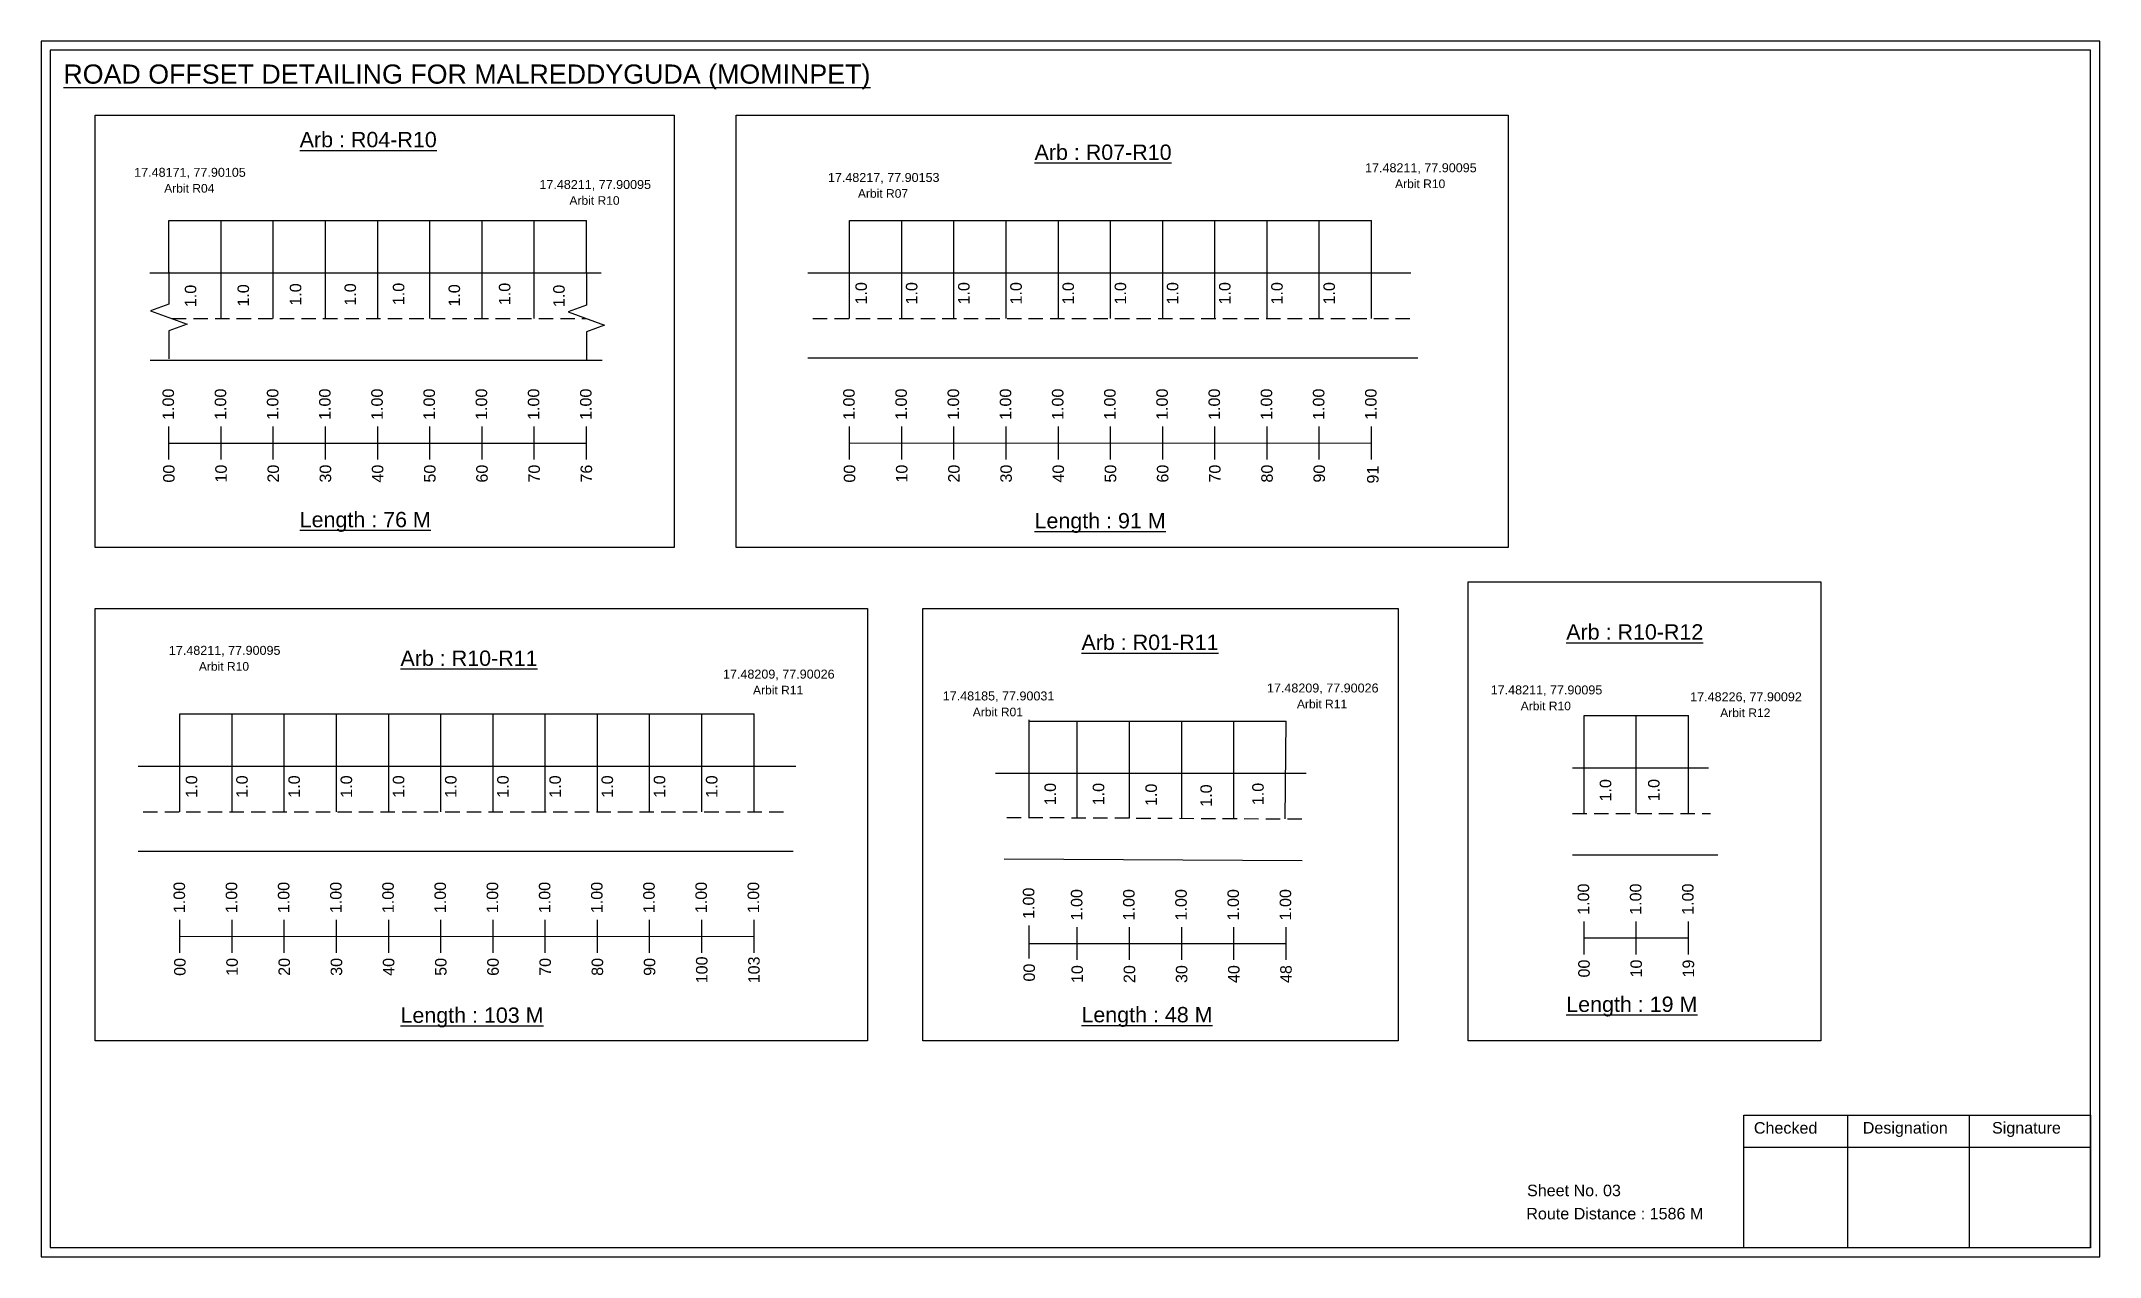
# Model space of a CAD drawing. Header units: inches. Extents: x 438 to 7089, y 302 to 873.
# Drawn here: x 5141 to 5677, y 380 to 697 of the extents above; entities that cross this region are included whole.
import ezdxf

# ---------------------------------------------------------------- set-up
doc = ezdxf.new("R2010")
doc.units = ezdxf.units.IN
doc.header["$MEASUREMENT"] = 0
doc.linetypes.add('DASHED2', pattern=[0.375, 0.25, -0.125])
doc.layers.add('PDF_Geometry', color=7, linetype='Continuous')
doc.layers.add('PDF_Text', color=5, linetype='Continuous')
doc.styles.add('PDF Arial', font='arial.ttf')
doc.styles.get("Standard").update_dxf_attribs({"font": 'arial.ttf'})

msp = doc.modelspace()

# ---------------------------------------------------------------- texts
at = {"color": 242, "true_color": 0xcd2027}
for s, height, p in [('%%UROAD OFFSET DETAILING FOR MALREDDYGUDA (MOMINPET)', 5, (5146.74, 685.89)), ('%%UArb : R04-R10', 4, (5208.33, 669.32)), ('%%UArb : R07-R10', 4, (5399.83, 666.03)), ('%%ULength : 76 M', 4, (5208.33, 570.32)), ('%%ULength : 91 M', 4, (5399.83, 570.03)), ('%%UArb : R01-R11', 4, (5412.05, 538.34)), ('%%UArb : R10-R12', 4, (5538.39, 541.05)), ('%%UArb : R10-R11', 4, (5234.6, 534.21)), ('%%ULength : 103 M', 4, (5234.6, 441.21)), ('%%ULength : 48 M', 4, (5412.05, 441.34)), ('%%ULength : 19 M', 4, (5538.39, 444.05))]:
    msp.add_text(s, height=height, dxfattribs=at).set_placement(p)
at = {"color": 5}
for s, height, p in [('17.48171, 77.90105', 2.34, (5165.2, 661.62)), ('17.48211, 77.90095', 2.34, (5270.8, 658.45)), ('17.48217, 77.90153', 2.34, (5345.98, 660.28)), ('17.48211, 77.90095', 2.34, (5485.96, 662.81)), ('Arbit R10', 2.246, (5493.78, 658.68)), ('Arbit R04', 2.246, (5173.02, 657.5)), ('Arbit R10', 2.246, (5278.62, 654.33)), ('Arbit R07', 2.246, (5353.8, 656.16)), ('17.48211, 77.90095', 2.34, (5174.24, 537.08)), ('Arbit R10', 2.246, (5182.06, 532.95)), ('17.48209, 77.90026', 2.34, (5318.64, 530.89)), ('Arbit R11', 2.246, (5326.46, 526.77)), ('17.48185, 77.90031', 2.34, (5375.91, 525.2)), ('17.48209, 77.90026', 2.34, (5460.39, 527.27)), ('17.48211, 77.90095', 2.34, (5518.7, 526.77)), ('17.48226, 77.90092', 2.34, (5570.69, 524.98)), ('Arbit R01', 2.246, (5383.73, 521.07)), ('Arbit R11', 2.246, (5468.21, 523.15)), ('Arbit R10', 2.246, (5526.52, 522.64)), ('Arbit R12', 2.246, (5578.51, 520.86))]:
    msp.add_text(s, height=height, dxfattribs=at).set_placement(p)
for p in [(5181.39, 627.67), (5195.13, 627.8), (5208.75, 628.05), (5223.01, 628.05), (5235.6, 628.18), (5250.12, 627.8), (5263.23, 628.18), (5277.39, 627.68), (5356.14, 628.36), (5369.3, 628.36), (5382.9, 628.36), (5396.5, 628.36), (5410.1, 628.36), (5423.7, 628.36), (5437.3, 628.36), (5450.9, 628.36), (5464.5, 628.36), (5478.1, 628.36), (5181.63, 499.85), (5194.79, 499.85), (5208.39, 499.85), (5221.99, 499.85), (5235.59, 499.85), (5249.19, 499.85), (5262.79, 499.85), (5276.39, 499.85), (5289.99, 499.85), (5303.59, 499.85), (5317.19, 499.85), (5550.11, 498.88), (5562.71, 498.91), (5405.41, 497.88), (5417.99, 497.88), (5431.72, 497.69), (5446.04, 497.5), (5459.55, 497.91)]:
    msp.add_text('1.0', height=3, rotation=90).set_placement(p)
at = {"color": 217, "true_color": 0x93278f}
for s, p in [('1.00', (5175.58, 598.28)), ('1.00', (5189.18, 598.28)), ('1.00', (5202.78, 598.28)), ('1.00', (5216.38, 598.28)), ('1.00', (5229.98, 598.28)), ('1.00', (5243.58, 598.28)), ('1.00', (5257.18, 598.28)), ('1.00', (5270.78, 598.28)), ('1.00', (5284.38, 598.28)), ('1.00', (5352.96, 598.28)), ('1.00', (5366.56, 598.28)), ('1.00', (5380.16, 598.28)), ('1.00', (5393.76, 598.28)), ('1.00', (5407.36, 598.28)), ('1.00', (5420.96, 598.28)), ('1.00', (5434.56, 598.28)), ('1.00', (5448.16, 598.28)), ('1.00', (5461.76, 598.28)), ('1.00', (5475.36, 598.28)), ('1.00', (5488.96, 598.28)), ('00', (5175.73, 581.96)), ('10', (5189.33, 581.96)), ('20', (5202.93, 581.96)), ('30', (5216.53, 581.96)), ('40', (5230.13, 581.96)), ('50', (5243.73, 581.96)), ('60', (5257.33, 581.96)), ('70', (5270.93, 581.96)), ('76', (5284.53, 581.96)), ('00', (5353.11, 581.96)), ('10', (5366.71, 581.96)), ('20', (5380.31, 581.96)), ('30', (5393.91, 581.96)), ('40', (5407.51, 581.96)), ('50', (5421.11, 581.96)), ('60', (5434.71, 581.96)), ('70', (5448.31, 581.96)), ('80', (5461.91, 581.96)), ('90', (5475.51, 581.96)), ('91', (5489.48, 581.71)), ('1.00', (5178.45, 469.77)), ('1.00', (5192.05, 469.77)), ('1.00', (5205.65, 469.77)), ('1.00', (5219.25, 469.77)), ('1.00', (5232.85, 469.77)), ('1.00', (5246.45, 469.77)), ('1.00', (5260.05, 469.77)), ('1.00', (5273.65, 469.77)), ('1.00', (5287.25, 469.77)), ('1.00', (5300.85, 469.77)), ('1.00', (5314.45, 469.77)), ('1.00', (5328.05, 469.77)), ('1.00', (5399.78, 468.28)), ('1.00', (5412.3, 467.89)), ('1.00', (5425.9, 467.89)), ('1.00', (5439.5, 467.89)), ('1.00', (5453.1, 467.89)), ('1.00', (5466.7, 467.89)), ('1.00', (5544.36, 469.34)), ('1.00', (5557.96, 469.34)), ('1.00', (5571.56, 469.34)), ('00', (5178.6, 453.45)), ('10', (5192.2, 453.45)), ('20', (5205.8, 453.45)), ('30', (5219.4, 453.45)), ('40', (5233, 453.45)), ('50', (5246.6, 453.45)), ('60', (5260.2, 453.45)), ('70', (5273.8, 453.45)), ('80', (5287.4, 453.45)), ('90', (5301, 453.45)), ('100', (5314.6, 451.5)), ('103', (5328.2, 451.5)), ('00', (5399.93, 451.96)), ('10', (5412.45, 451.57)), ('20', (5426.05, 451.57)), ('30', (5439.65, 451.57)), ('40', (5453.25, 451.57)), ('48', (5466.85, 451.57)), ('00', (5544.51, 453.02)), ('10', (5558.11, 453.02)), ('19', (5571.71, 453.02))]:
    msp.add_text(s, height=3, rotation=90, dxfattribs=at).set_placement(p)
for s, p in [('Sheet No. 03', (5528.17, 396.04)), ('Route Distance : 1586 M', (5527.98, 390))]:
    msp.add_text(s, height=3).set_placement(p)
at = {"layer": 'PDF_Text', "color": 7, "attachment_point": 7, "style": 'PDF Arial'}
for s, insert, char_height in [('Checked', (5587.28, 412.29), 3.001), ('Designation', (5615.66, 411.46), 3.0006), ('Signature', (5649.34, 411.46), 3.001)]:
    msp.add_mtext(s, dxfattribs=dict(at, insert=insert, char_height=char_height))

# ---------------------------------------------------------------- linework, layer by layer
at = {"color": 5}
for p, q in [((5174.25, 650.22), (5283.05, 650.22)), ((5351.63, 650.22), (5487.63, 650.22)), ((5177.12, 521.71), (5326.72, 521.71)), ((5543.04, 521.28), (5570.24, 521.28)), ((5398.45, 519.83), (5465.37, 519.83))]:
    msp.add_line(p, q, dxfattribs=at)
for p, q in [((5174.25, 636.57), (5174.25, 650.22)), ((5187.85, 624.68), (5187.85, 650.22)), ((5201.45, 624.68), (5201.45, 650.22)), ((5215.05, 624.68), (5215.05, 650.22)), ((5228.65, 624.68), (5228.65, 650.22)), ((5242.25, 624.68), (5242.25, 650.22)), ((5255.85, 624.68), (5255.85, 650.22)), ((5269.45, 624.68), (5269.45, 650.22)), ((5283.05, 636.57), (5283.05, 650.22)), ((5351.63, 624.68), (5351.63, 650.22)), ((5365.23, 624.68), (5365.23, 650.22)), ((5378.83, 624.68), (5378.83, 650.22)), ((5392.43, 624.68), (5392.43, 650.22)), ((5406.03, 624.68), (5406.03, 650.22)), ((5419.63, 624.68), (5419.63, 650.22)), ((5433.23, 624.68), (5433.23, 650.22)), ((5446.83, 624.68), (5446.83, 650.22)), ((5460.43, 624.68), (5460.43, 650.22)), ((5474.03, 624.68), (5474.03, 650.22)), ((5487.63, 624.68), (5487.63, 650.22)), ((5169.26, 636.57), (5286.87, 636.63)), ((5340.76, 636.57), (5497.91, 636.57)), ((5169.4, 613.88), (5287.18, 613.88)), ((5499.73, 614.38), (5340.76, 614.38)), ((5177.12, 496.17), (5177.12, 521.71)), ((5190.72, 496.17), (5190.72, 521.71)), ((5204.32, 496.17), (5204.32, 521.71)), ((5217.92, 496.17), (5217.92, 521.71)), ((5231.52, 496.17), (5231.52, 521.71)), ((5245.12, 496.17), (5245.12, 521.71)), ((5258.72, 496.17), (5258.72, 521.71)), ((5272.32, 496.17), (5272.32, 521.71)), ((5285.92, 496.17), (5285.92, 521.71)), ((5299.52, 496.17), (5299.52, 521.71)), ((5313.12, 496.17), (5313.12, 521.71)), ((5326.72, 496.17), (5326.72, 521.71)), ((5543.04, 495.74), (5543.04, 521.28)), ((5556.64, 495.74), (5556.64, 521.28)), ((5570.24, 495.74), (5570.24, 521.28)), ((5398.45, 494.6), (5398.45, 520.13)), ((5410.97, 494.55), (5410.97, 519.83)), ((5424.57, 494.49), (5424.57, 519.83)), ((5438.17, 494.55), (5438.17, 519.83)), ((5451.77, 494.3), (5451.77, 519.83)), ((5465.14, 494.33), (5465.37, 519.83)), ((5166.24, 508.06), (5337.6, 508.06)), ((5470.62, 506.16), (5389.66, 506.16)), ((5540.03, 507.62), (5575.46, 507.62)), ((5336.91, 485.87), (5166.24, 485.87)), ((5391.88, 483.95), (5469.6, 483.52)), ((5540.03, 484.94), (5577.86, 484.94))]:
    msp.add_line(p, q)
at = {"linetype": 'DASHED2', "ltscale": 15}
for p, q in [((5175.02, 624.68), (5283.05, 624.68)), ((5342.03, 624.68), (5497.91, 624.68)), ((5167.52, 496.17), (5335.12, 496.17)), ((5392.59, 494.74), (5470.87, 494.33)), ((5540.03, 495.74), (5575.95, 495.74))]:
    msp.add_line(p, q, dxfattribs=at)
at = {"color": 217, "true_color": 0x93278f}
for p, q in [((5174.25, 587.99), (5174.25, 596.54)), ((5187.85, 587.99), (5187.85, 596.54)), ((5201.45, 587.99), (5201.45, 596.54)), ((5215.05, 587.99), (5215.05, 596.54)), ((5228.65, 587.99), (5228.65, 596.54)), ((5242.25, 587.99), (5242.25, 596.54)), ((5255.85, 587.99), (5255.85, 596.54)), ((5269.45, 587.99), (5269.45, 596.54)), ((5283.05, 587.99), (5283.05, 596.54)), ((5351.63, 587.99), (5351.63, 596.54)), ((5365.23, 587.99), (5365.23, 596.54)), ((5378.83, 587.99), (5378.83, 596.54)), ((5392.43, 587.99), (5392.43, 596.54)), ((5406.03, 587.99), (5406.03, 596.54)), ((5419.63, 587.99), (5419.63, 596.54)), ((5433.23, 587.99), (5433.23, 596.54)), ((5446.83, 587.99), (5446.83, 596.54)), ((5460.43, 587.99), (5460.43, 596.54)), ((5474.03, 587.99), (5474.03, 596.54)), ((5487.63, 587.99), (5487.63, 596.54)), ((5174.25, 592.25), (5283.05, 592.25)), ((5351.63, 592.25), (5487.63, 592.28)), ((5177.12, 459.47), (5177.12, 468.03)), ((5190.72, 459.47), (5190.72, 468.03)), ((5204.32, 459.47), (5204.32, 468.03)), ((5217.92, 459.47), (5217.92, 468.03)), ((5231.52, 459.47), (5231.52, 468.03)), ((5245.12, 459.47), (5245.12, 468.03)), ((5258.72, 459.47), (5258.72, 468.03)), ((5272.32, 459.47), (5272.32, 468.03)), ((5285.92, 459.47), (5285.92, 468.03)), ((5299.52, 459.47), (5299.52, 468.03)), ((5313.12, 459.47), (5313.12, 468.03)), ((5326.72, 459.47), (5326.72, 468.03)), ((5543.04, 459.04), (5543.04, 467.6)), ((5556.64, 459.04), (5556.64, 467.6)), ((5570.24, 459.04), (5570.24, 467.6)), ((5177.12, 463.74), (5326.72, 463.77)), ((5398.45, 457.98), (5398.45, 466.54)), ((5398.45, 461.87), (5465.37, 461.88)), ((5410.97, 457.6), (5410.97, 466.15)), ((5424.57, 457.6), (5424.57, 466.15)), ((5438.17, 457.6), (5438.17, 466.15)), ((5451.77, 457.6), (5451.77, 466.15)), ((5465.37, 457.6), (5465.37, 466.15)), ((5543.04, 463.31), (5570.24, 463.31))]:
    msp.add_line(p, q, dxfattribs=at)
for points in [[(5155.03, 677.7), (5305.88, 677.7), (5305.88, 565.02), (5155.03, 565.02)], [(5322.04, 677.7), (5523.28, 677.7), (5523.28, 565.02), (5322.04, 565.02)], [(5512.83, 556.12), (5604.77, 556.12), (5604.77, 436.51), (5512.83, 436.51)], [(5155.03, 549.19), (5356.27, 549.19), (5356.27, 436.51), (5155.03, 436.51)], [(5370.75, 549.19), (5494.55, 549.19), (5494.55, 436.51), (5370.75, 436.51)]]:
    msp.add_lwpolyline(points, close=True)
at = {"linetype": 'Continuous'}
for points in [[(5174.24, 636.85), (5174.24, 628.42), (5169.49, 626.69), (5178.98, 623.24), (5174.24, 621.52), (5174.24, 614.17)], [(5283.05, 636.57), (5283.05, 628.14), (5278.31, 626.41), (5287.8, 622.96), (5283.05, 621.23), (5283.05, 613.88)]]:
    msp.add_lwpolyline(points, dxfattribs=at)
at = {"layer": 'PDF_Geometry'}
for points in [[(5140.96, 696.96), (5140.96, 380.25), (5677.43, 380.25), (5677.43, 696.96)], [(5143.29, 694.63), (5143.29, 382.67), (5675.02, 382.67), (5675.02, 694.63)]]:
    msp.add_lwpolyline(points, close=True, dxfattribs=at)
at = {"layer": 'PDF_Geometry', "color": 242, "true_color": 0xcc1f26}
msp.add_lwpolyline([(5675.02, 382.57), (5584.67, 382.57), (5584.67, 417.18), (5675.02, 417.18)], close=True, dxfattribs=at)
for points in [[(5611.65, 417.18), (5611.65, 382.57)], [(5643.38, 417.18), (5643.38, 382.57)], [(5584.67, 408.81), (5675.02, 408.81)]]:
    msp.add_lwpolyline(points, dxfattribs=at)

msp.set_redraw_order([(e.dxf.handle, doc.entitydb.next_handle()) for e in msp.query("TEXT MTEXT ATTDEF DIMENSION ARC_DIMENSION")])  # texts and dimensions are drawn at this point

doc.saveas('drawing.dxf')
